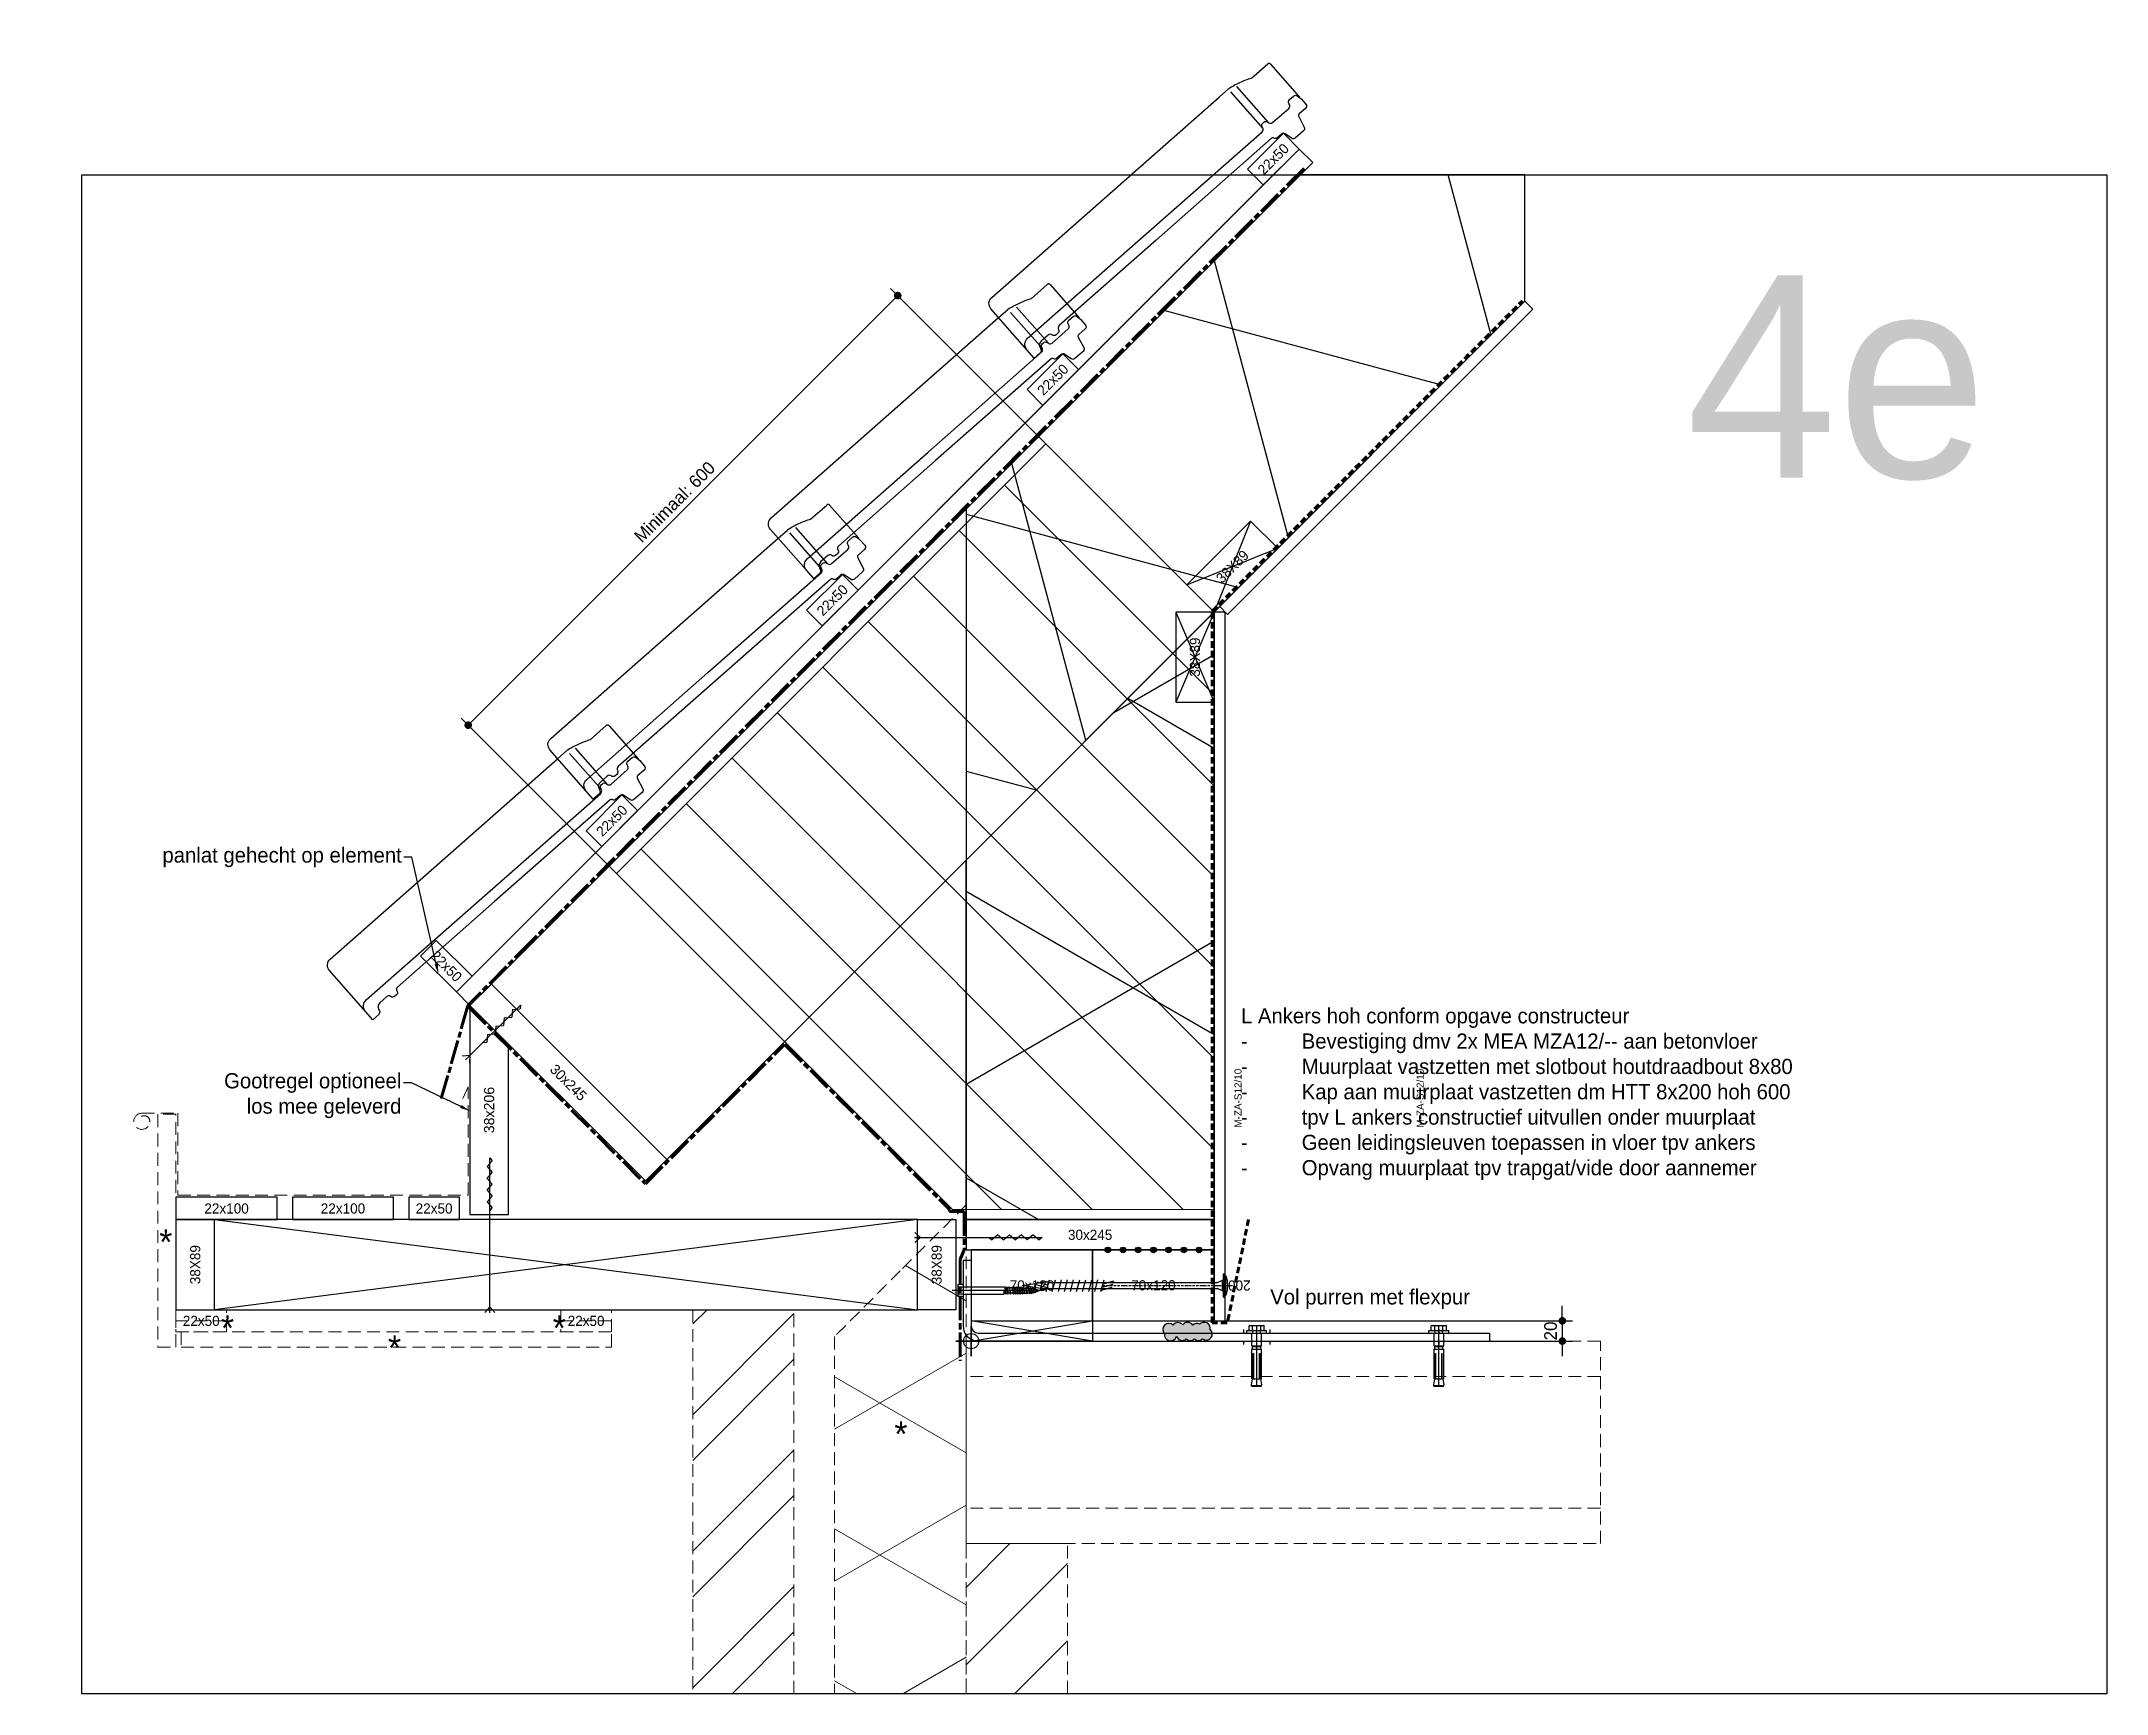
# Model space of a CAD drawing. Header units: millimetres. Extents: x -109306 to 269542, y -22401 to 197206.
# Drawn here: x 264502 to 266542, y -15974 to -14342 of the extents above; entities that cross this region are included whole.
import ezdxf
from ezdxf import colors
from ezdxf.entities.mleader import LeaderData, LeaderLine
from ezdxf.enums import TextEntityAlignment as Align
from ezdxf.math import Vec2, Vec3

# ---------------------------------------------------------------- set-up
doc = ezdxf.new("R2010")
doc.units = ezdxf.units.MM
for name, pattern in [('ACAD_ISO08W100', [36, 24, -3, 6, -3]), ('DASHDOT', [18.5, 12, -3, 0.5, -3]), ('DASHED', [19.049999999999997, 12.7, -6.35]), ('DASHED2', [9.524999999999999, 6.349999999999999, -3.174999999999999]), ('STRICHPUNKT2', [18.5, 10, -4, 0.5, -4])]:
    doc.linetypes.add(name, pattern=pattern)
for name, color, linetype in [('EHP Bevestigingsmiddelen', 1, 'Continuous'), ('EHP Luchtdichting', 6, 'Continuous'), ('EHP Maatvoering', 1, 'Continuous'), ('EHP Tekst', 1, 'Continuous')]:
    doc.layers.add(name, color=color, linetype=linetype)
for name, color, linetype, lineweight in [('EHP Dampdichte folie', 3, 'DASHED2', 60), ('EHP Dampopen folie', 5, 'ACAD_ISO08W100', 60), ('EHP Derden', 8, 'DASHED', 13)]:
    doc.layers.add(name, color=color, linetype=linetype, lineweight=lineweight)
doc.layers.add('EHP Hulplijnen tekst niet printen', color=4, linetype='Continuous', plot=False)
doc.styles.add('ARIAL', font='arial.ttf')
doc.styles.add('BouwTek', font='arial.ttf')
doc.styles.get("Standard").update_dxf_attribs({"font": ''})
doc.styles.get('Standard').set_extended_font_data('Century Gothic')
doc.dimstyles.new('HOUTAFM', dxfattribs={"dimtxt": 10, "dimasz": 4, "dimexe": 2, "dimexo": 10, "dimgap": 0, "dimtad": 0, "dimtoh": 1, "dimdec": 0, "dimzin": 0, "dimdsep": 46, "dimtxsty": 'ARIAL', "dimblk": 'NONE', "dimcen": 0.09, "dimdle": 2, "dimse1": 1, "dimse2": 1, "dimsd1": 1, "dimsd2": 1, "dimclrt": 256, "dimadec": 0, "dimazin": 0, "dimtfac": 1, "dimtdec": 0, "dimtofl": 0, "dimtmove": 0, "dimatfit": 3, "dimldrblk": 'OBLIQUE', "dimfxl": 1, "dimtolj": 1, "dimtzin": 0, "dimarcsym": 0})
doc.dimstyles.new('RFWOOD_FULL_DETAIL', dxfattribs={"dimscale": 5, "dimtxt": 2.5, "dimasz": 1.5, "dimexe": 2, "dimexo": 0, "dimgap": 1, "dimtad": 1, "dimdec": 0, "dimrnd": 0.001, "dimzin": 0, "dimdsep": 46, "dimtxsty": 'Standard', "dimblk1": 'DOT', "dimblk2": 'DOT', "dimsah": 1, "dimcen": 0.09, "dimdle": 2, "dimclrd": 6, "dimclre": 8, "dimclrt": 7, "dimazin": 0, "dimtfac": 1, "dimtdec": 0, "dimtix": 1, "dimtmove": 2, "dimatfit": 3, "dimfxl": 1, "dimtolj": 1, "dimtzin": 0, "dimarcsym": 0})

msp = doc.modelspace()

# ---------------------------------------------------------------- texts
for p in [(264618.2307364524, -15540.11076930912, 688), (264679.1495960996, -15625.08361477531, 688), (265006.8583004228, -15625.08361477531, 688), (264844.2184122647, -15644.64272615958, 688), (265344.3415594435, -15729.68572610809, 688)]:
    msp.add_text('*', height=25).set_placement(p)
at = {"layer": 'EHP Hulplijnen tekst niet printen'}
msp.add_text('4e', height=200, dxfattribs=at).set_placement((266126.5193150839, -14772.92038995665))
at = {"layer": 'EHP Tekst'}
note = msp.add_mtext_dynamic_manual_height_columns('L Ankers hoh conform opgave constructeur\\P-^IBevestiging dmv 2x MEA MZA12/-- aan betonvloer\\P-^IMuurplaat vastzetten met slotbout houtdraadbout 8x80\\P-^IKap aan muurplaat vastzetten dm HTT 8x200 hoh 600\\P-^Itpv L ankers constructief uitvullen onder muurplaat\\P', width=605.5156362622511, gutter_width=100, heights=[225.9630127812773, 0], dxfattribs=dict(at, insert=(265686.7232888439, -15296.69651596582), char_height=15, attachment_point=1))
for column, words in zip(note.columns.linked_columns, ['-^IGeen leidingsleuven toepassen in vloer tpv ankers\\P-^IOpvang muurplaat tpv trapgat/vide door aannemer']):
    column.text = words

# ---------------------------------------------------------------- blocks, each defined once
blk = doc.blocks.new('*U792')
blk.add_lwpolyline([(0, -6.617444900424221e-24), (50, 0), (50, 22), (-1.77635683940025e-15, 22)], close=True)
at = {"color": 1, "flags": 8}
blk.add_attdef('22X50', text='', height=10, dxfattribs=at).set_placement((25.00000061417518, 11.0000000321121), align=Align.MIDDLE_CENTER)
blk = doc.blocks.new('*U697')
at = {"linetype": 'DASHED'}
for p, q in [((626.6076044686415, 164.9999999999995), (0, 164.9999999999995)), ((626.6076044686415, 35), (0, 35))]:
    blk.add_line(p, q, dxfattribs=at)
blk.add_lwpolyline([(0, 0), (626.6076044686415, 0), (626.6076044686415, 199.9999999999995), (0, 199.9999999999995)], close=True)
blk = doc.blocks.new('*U669')
at = {"layer": 'EHP Bevestigingsmiddelen', "color": 1, "linetype": 'DASHDOT', "ltscale": 0.2}
blk.add_line((119.385843, -3.636214033244908e-15), (-9.120789999999943, 5.584688692939765e-16), dxfattribs=at)
at = {"layer": 'EHP Bevestigingsmiddelen'}
for p, q in [((-1.499999999999999, 9.5), (-2.5, 9.5)), ((-2.5, -9.5), (-2.5, 9.5)), ((7.041486534478669e-16, 11.5), (-1.499999999999999, 11.5)), ((-1.500000000000001, -11.5), (-1.499999999999999, 11.5)), ((-1.500000000000001, -11.5), (-1.499999999999999, 11.5)), ((0.7862359999999174, 5.334553000000597), (-1.5, 5.334553000000597)), ((-7.041486534478669e-16, -11.5), (7.041486534478669e-16, 11.5)), ((5.766851000000315, 3.000001000000338), (0.7862359999999174, 5.334553000000597)), ((0.7862359999999168, -5.334553000000597), (0.7862359999999174, 5.334553000000597)), ((173.8792100000001, 3.000001000000331), (5.766851000000315, 3.000001000000338)), ((118.8152770000006, 1.471101000002815), (107.9880080000003, 4.376712999997832)), ((119.6985880000002, -1.663065000000646), (108.8713180000004, 1.242548000001986)), ((120.9935390000001, -6.000001000000342), (117.8877090000005, 5.591109000000866)), ((120.9935370000003, -5.999998999999665), (117.8877090000005, 5.591109000000866)), ((126.9935370000003, -5.999998999999666), (123.8877090000005, 5.591111000001543)), ((132.9935370000003, -5.999998999999666), (129.8877069999999, 5.591111000001542)), ((133.0150560000002, -6.08030799999688), (129.9092259999998, 5.510801999997052)), ((139.0150560000002, -6.08030799999688), (135.9092280000004, 5.510801999997052)), ((145.0150560000002, -6.080307999996881), (141.9092280000004, 5.510801999997051)), ((151.0150540000004, -6.080307999996881), (147.9092259999998, 5.510801999997051)), ((157.0150560000002, -6.080307999996882), (153.9092259999998, 5.51080000000365)), ((163.0150560000002, -6.080307999996882), (159.9092280000004, 5.51080199999705)), ((169.0150560000002, -6.080307999996883), (165.9092280000004, 5.51080199999705)), ((175.0150540000004, -6.080307999996883), (171.9092259999998, 5.510801999997049)), ((172.6035300000003, 2.919622000001247), (178.528182, 4.509565000000286)), ((173.3277360000002, 0.2168509999973979), (184.1550050000005, 3.12246299999969)), ((198.8792100000001, -0.08030799999688439), (173.8792100000001, 4.000001000000331)), ((173.8792100000001, 3.000001000000331), (178.8835730000001, 3.183227000001345)), ((174.0519410000006, -2.485919999999176), (184.8792100000001, 0.4196920000031165)), ((180.5626090000005, -3.083022999999237), (178.7890700000007, 3.535917000001056)), ((186.6791830000002, -2.080307999996883), (185.4978920000003, 2.32832900000357)), ((-1.500000000000001, -9.5), (-2.5, -9.5)), ((0.7862359999999168, -5.334553000000597), (-1.5, -5.334553000000597)), ((-7.041486534478669e-16, -11.5), (-1.500000000000001, -11.5)), ((0.7862359999999168, -5.334553000000597), (5.766859000000295, -2.999998999999662)), ((174.4791560000003, -2.999998999999669), (5.766859000000295, -2.999998999999662)), ((120.5818980000004, -4.797229999996492), (109.754629, -1.891618000001475)), ((180.5471219999999, -3.025223999997259), (174.1896880000004, -2.999998999999669)), ((174.4791560000003, -3.999998999999669), (198.8792100000001, -0.08030799999688439))]:
    blk.add_line(p, q, dxfattribs=at)
blk.add_arc((28.29265649457668, -1.596603505066713e-14), 32.22479936311466, 162.8542148079576, 197.1457851920423, dxfattribs=at)
blk = doc.blocks.new('*U760')
at = {"layer": 'EHP Bevestigingsmiddelen', "color": 1, "linetype": 'DASHDOT', "ltscale": 0.2}
blk.add_line((-19.38584300000002, 1.4210854715202e-14), (9.120789999999943, 1.4210854715202e-14), dxfattribs=at)
at = {"layer": 'EHP Bevestigingsmiddelen', "xscale": -1, "rotation": 359.9999999999999}
blk.add_blockref('*U669', (0, 0), dxfattribs=at)
at = {"layer": 'EHP Hulplijnen tekst niet printen', "insert": (15.74157999999989, 5.506706202140776e-14), "char_height": 9.999999999999998, "attachment_point": 5, "rotation": 180}
blk.add_mtext_dynamic_manual_height_columns('200', width=10.98533508774472, gutter_width=17.5, heights=[0], dxfattribs=at)
blk = doc.blocks.new('*U693')
h = blk.add_hatch(color=1)
h.dxf.hatch_style = 1
h.paths.add_polyline_path([(17.81324004608746, -2.442490654175344e-15, 1), (12.18675995391254, -2.442490654175344e-15, 1)])
h = blk.add_hatch(color=1)
h.dxf.hatch_style = 1
h.paths.add_polyline_path([(32.81324004608746, -2.442490654175344e-15, 1), (27.18675995391254, -2.442490654175344e-15, 1)])
h = blk.add_hatch(color=1)
h.dxf.hatch_style = 1
h.paths.add_polyline_path([(47.81324004608746, -2.442490654175344e-15, 1), (42.18675995391254, -2.442490654175344e-15, 1)])
h = blk.add_hatch(color=1)
h.dxf.hatch_style = 1
h.paths.add_polyline_path([(62.81324004608746, -2.442490654175344e-15, 1), (57.18675995391254, -2.442490654175344e-15, 1)])
h = blk.add_hatch(color=1)
h.dxf.hatch_style = 1
h.paths.add_polyline_path([(77.81324004608746, -2.442490654175344e-15, 1), (72.18675995391254, -2.442490654175344e-15, 1)])
h = blk.add_hatch(color=1)
h.dxf.hatch_style = 1
h.paths.add_polyline_path([(92.81324004608746, -2.442490654175344e-15, 1), (87.18675995391254, -2.442490654175344e-15, 1)])
h = blk.add_hatch(color=1)
h.dxf.hatch_style = 1
h.paths.add_polyline_path([(107.8132400460875, -2.442490654175344e-15, 1), (102.1867599539125, -2.442490654175344e-15, 1)])
at = {"color": 1}
for centre in [(15, -2.449293598294706e-15), (30, -2.449293598294706e-15), (45, -2.449293598294706e-15), (60, -2.449293598294706e-15), (75, -2.449293598294706e-15), (90, -2.449293598294706e-15), (105, -2.449293598294706e-15)]:
    blk.add_circle(centre, 2.813240046087458, dxfattribs=at)
blk = doc.blocks.new('*U703')
h = blk.add_hatch()
h.set_pattern_fill('ISOLATIE', color=256, scale=244.9999999999976, angle=90.00000000000001, style=0, pattern_type=2)
h.set_pattern_definition([(150, (4.456524038687304e-12, 1.979094239018455e-27), (-122.4999999999987, -212.1762239271854), []), (210, (4.456524038687304e-12, 1.979094239018455e-27), (122.4999999999988, -212.1762239271854), [])])
h.paths.add_polyline_path([(-244.9999999999992, 355.0000000001535), (-244.9999999999976, -1.088018564132643e-13), (0, 0), (1.710788410770743e-12, 600.0000000002539), (-122.4999999999993, 477.5000000001495)])
blk.add_lwpolyline([(-244.9999999999992, 355.0000000001535), (-244.9999999999976, -1.088018564132643e-13), (0, 0), (0, 0), (1.710788410770743e-12, 600.0000000002539), (-122.4999999999993, 477.5000000001495)], close=True)
blk = doc.blocks.new('*U704')
h = blk.add_hatch()
h.set_pattern_fill('ISOLATIE', color=256, scale=244.9999999999972, angle=44.9999999999998, style=0, pattern_type=2)
h.set_pattern_definition([(104.9999999999998, (3.151238368276637e-12, -3.15123836827666e-12), (-236.6518274408193, -63.41066605011603), []), (164.9999999999998, (3.151238368276637e-12, -3.15123836827666e-12), (-63.41066605011775, -236.6518274408188), [])])
h.paths.add_polyline_path([(330.3252147902787, 676.8075375716813), (5.80276567537414e-14, 346.4823227814033), (0, 0), (551.8818161709966, 551.8818161709892), (551.8818161709966, 676.8075082446637)])
blk.add_lwpolyline([(330.3252147902787, 676.8075375716813), (5.80276567537414e-14, 346.4823227814033), (0, 0), (0, 0), (551.8818161709966, 551.8818161709892), (551.8818161709966, 676.8075082446637)], close=True)
blk = doc.blocks.new('*U682')
for p, q in [((0, -3.006056495016537), (-4.982855976176549, 2.810733797318337)), ((0, 3), (-9.094947017729282e-13, -123.006056495017)), ((0, -3.006056495016537), (4.982855976176552, 2.810733797318335)), ((-2.491427988089184, -79.38012930250544), (2.491427988087368, -73.56333901017058)), ((-2.491427988089184, -79.38012930250544), (2.491427988087366, -85.19691959484032)), ((-9.078414705378649e-13, -70.65494386400314), (2.491427988087368, -73.56333901017058)), ((-2.491427988089168, -91.0137098871752), (2.491427988087366, -85.19691959484032)), ((-2.491427988089168, -91.0137098871752), (2.491427988087366, -96.83050017951007)), ((-2.491427988089176, -102.6472904718449), (2.491427988087366, -96.83050017951007)), ((-2.491427988089176, -102.6472904718449), (2.491427988087366, -108.4640807641798)), ((-2.491427988089184, -114.2808710565147), (2.491427988087366, -108.4640807641798)), ((-2.491427988089184, -114.2808710565147), (2.491427988087367, -120.0976613488496)), ((-9.094947017729282e-13, -123.006056495017), (2.491427988087367, -120.0976613488496))]:
    blk.add_line(p, q)
blk = doc.blocks.new('*U734')
h = blk.add_hatch()
h.set_pattern_fill('ANSI32', color=0, scale=10)
h.set_pattern_definition([(45, (-1.4210854715202e-14, -120.8075375716589), (-67.35192090801866, 67.35192090801866), []), (45, (44.90129999999999, -120.8075375716589), (-67.35192090801866, 67.35192090801866), [])])
h.paths.add_polyline_path([(-7.105427357601002e-15, 0), (99.99999999999999, 0), (99.99999999999997, 379.1924624283411), (0, 379.1924624283411)])
at = {"color": 0}
blk.add_lwpolyline([(0, 0), (100, 0), (99.99999999999999, 379.1924624283411), (-1.4210854715202e-14, 379.1924624283411)], close=True, dxfattribs=at)
blk = doc.blocks.new('*U735')
h = blk.add_hatch()
h.set_pattern_fill('ANSI31', color=0, scale=17)
h.set_pattern_definition([(45, (0, 0), (-38.1660885145439, 38.1660885145439), [])])
h.paths.add_polyline_path([(99.99999999999994, 148.1924619188975), (-5.684341886080801e-14, 148.1924619188975), (0, 5.684341886080801e-14), (99.99999999999999, 5.684341886080801e-14)])
at = {"color": 0}
blk.add_lwpolyline([(0, 0), (100, 0), (99.99999999999994, 148.1924619188975), (-5.684341886080801e-14, 148.1924619188975)], close=True, dxfattribs=at)
blk = doc.blocks.new('*U716')
h = blk.add_hatch()
h.set_pattern_fill('ISOLATIE', color=256, scale=129.9999999999988, angle=90.00000000000001, style=0, pattern_type=2)
h.set_pattern_definition([(150, (2.364686224609592e-12, 8.751096975251757e-28), (-64.99999999999937, -112.583302491976), []), (210, (2.364686224609592e-12, 8.751096975251757e-28), (64.9999999999994, -112.583302491976), [])])
h.paths.add_polyline_path([(-129.9999999999997, 352.6532042663894), (-129.9999999999988, -5.388282412847426e-14), (0, 0), (1.429608319845598e-12, 482.6531894445432), (-64.99999999999918, 417.6531887742191)])
blk.add_lwpolyline([(-129.9999999999997, 352.6532042663894), (-129.9999999999988, -5.388282412847426e-14), (0, 0), (0, 0), (1.429608319845598e-12, 482.6531894445432), (-64.99999999999918, 417.6531887742191)], close=True)
blk = doc.blocks.new('*U698')
for p, q in [((0, -3.006056495016537), (-4.982855976176549, 2.810733797318337)), ((0, 3), (-9.085050016405689e-13, -73.50639770408748)), ((0, -3.006056495016537), (4.982855976176552, 2.810733797318335)), ((-2.491427988089183, -29.88047051157592), (2.491427988087369, -24.06368021924106)), ((-2.491427988089183, -29.88047051157592), (2.491427988087367, -35.69726080391081)), ((-2.491427988089167, -41.51405109624568), (2.491427988087367, -35.69726080391081)), ((-9.068517704055056e-13, -21.15528507307363), (2.491427988087369, -24.06368021924106)), ((-2.491427988089167, -41.51405109624568), (2.491427988087367, -47.33084138858055)), ((-2.491427988089175, -53.14763168091542), (2.491427988087367, -47.33084138858055)), ((-2.491427988089175, -53.14763168091542), (2.491427988087367, -58.9644219732503)), ((-2.491427988089183, -64.78121226558517), (2.491427988087367, -58.9644219732503)), ((-2.491427988089183, -64.78121226558517), (2.491427988087368, -70.59800255792004)), ((-9.085050016405689e-13, -73.50639770408748), (2.491427988087368, -70.59800255792004))]:
    blk.add_line(p, q)
blk = doc.blocks.new('*U765')
blk.add_lwpolyline([(0, 0), (426.2182380653552, 0), (426.2182380653552, 11), (0, 11)], close=True)
blk = doc.blocks.new('*U766')
blk.add_lwpolyline([(0, 0), (700.0000340978128, 0), (700.0000340978128, 11), (0, 11)], close=True)
blk = doc.blocks.new('*U751')
at = {"layer": 'EHP Luchtdichting'}
h = blk.add_hatch(color=256, dxfattribs=at)
h.dxf.hatch_style = 1
h.paths.add_polyline_path([(17.97759843484995, 6.701033137158445, 0.5009931629464284), (8.369659142077097, 6.442218687980644, 0.9851154384178544), (7.105427357601002e-15, -2.155247569103102, 0.9803917446527831), (11.76817132044754, -4.490560694216709, 0.5432578860194794), (21.46068808083244, -7.21113789483303, 0.3947850331532387), (29.65786921052789, -7.246099760520428, 0.3701170350084084), (37.46962585492904, -7.132079360571719, 0.9884348518990358), (44.9837491543077, 2.223051172029501, 0.7463641936139044), (34.64080124791234, 7.259944271381977, 0.3133491858978726), (27.82827717537232, 6.56387845980888, 0.5225869111324671)])
for centre, start, end in [((4.249297716562587, 2.080725626753555), 46.6284298213203, 224.9100278375493), ((13.27036341031687, 2.980557572958482), 38.3219227408045, 144.7641480450226), ((22.85524328130266, 3.206955182694209), 34.02034251008089, 144.384259526181), ((31.73535485930694, 2.010336544804695), 61.03723900159045, 130.6305988642216), ((39.0649711640636, 3.206955182694209), 350.5617818399565, 137.5071511889275), ((41.17227429106462, -2.410808921549737), 231.8947431954216, 50.56178183995671), ((5.907210330250173, -3.206373686267816), 169.9104195340665, 347.6413057235724), ((17.49690912049079, -2.706866993393724), 197.2944436649327, 311.3479246606533), ((25.57796785237284, -2.846735612404863), 226.6688991949124, 312.8423583533614), ((33.49728130617957, -2.635360691806646), 230.2154865366231, 311.4569730964595)]:
    blk.add_arc(centre, 6, start, end)
at = {"layer": 'EHP Tekst', "insert": (104.3651889577305, 41.85888464085452), "char_height": 15, "attachment_point": 1}
blk.add_mtext('Vol purren met flexpur', dxfattribs=at)
blk = doc.blocks.new('*U771')
blk.add_lwpolyline([(0, 0), (1177.199189869282, 0), (1177.199189869282, 18.99999999999955), (0, 18.99999999999955)], close=True)
blk = doc.blocks.new('_DOT')
at = {"color": 0, "linetype": 'ByBlock'}
blk.add_line((-0.5, 0), (-1, 0), dxfattribs=at)
at = {"color": 0, "linetype": 'ByBlock', "const_width": 0.5}
blk.add_lwpolyline([(-0.25, 0, 1), (0.25, 0, 1)], format="xyb", close=True, dxfattribs=at)
blk = doc.blocks.new('*D874')
at = {"layer": 'Defpoints', "color": 0, "transparency": 16777216}
for p in [(265671.2339157428, -15605.49324086022), (265932.2339161137, -15625.49324081987), (266004.1428142891, -15625.49324081987)]:
    blk.add_point(p, dxfattribs=at)
at = {"layer": 'EHP Maatvoering', "color": 8, "lineweight": -2, "transparency": 16777216}
for p, q in [((265671.2339157428, -15605.49324086022), (266014.1428142891, -15605.49324086022)), ((265932.2339161137, -15625.49324081987), (266014.1428142891, -15625.49324081987))]:
    blk.add_line(p, q, dxfattribs=at)
at = {"layer": 'EHP Maatvoering', "color": 6, "lineweight": -2, "transparency": 16777216}
for p, q in [((266004.1428142891, -15597.99324086022), (266004.1428142891, -15590.49324086022)), ((266004.1428142891, -15605.49324086022), (266004.1428142891, -15625.49324081987)), ((266004.1428142891, -15632.99324081987), (266004.1428142891, -15640.49324081987))]:
    blk.add_line(p, q, dxfattribs=at)
at = {"layer": 'EHP Maatvoering', "color": 6, "lineweight": -2, "transparency": 16777216, "xscale": 7.5, "yscale": 7.5, "zscale": 7.5}
for p, rotation in [((266004.1428142891, -15605.49324086022), 270), ((266004.1428142891, -15625.49324081987), 90)]:
    blk.add_blockref('_DOT', p, dxfattribs=dict(at, rotation=rotation))
at = {"layer": 'EHP Maatvoering', "color": 7, "transparency": 16777216, "insert": (265992.5784023245, -15615.49324084), "char_height": 12.5, "attachment_point": 5, "rotation": 90}
blk.add_mtext('\\A1;20', dxfattribs=at)
blk = doc.blocks.new('BNOVH000B$2')
at = {"color": 1, "linetype": 'Continuous', "ltscale": 400}
blk.add_lwpolyline([(-4.607633, -72.63407099999999), (-0.507161, -7.984014999999999, -0.414214), (7.983656, -0.505826), (306.765381, -19.461395)], format="xyb", dxfattribs=at)
at = {"color": 1, "linetype": 'DASHED2', "ltscale": 400}
blk.add_lwpolyline([(306.765381, -19.461395), (318.913177, -20.232227, -0.063748), (342.582732, -28.872767), (363.816071, -30.219614, -0.414214), (365.685305, -32.342388), (362.930328, -75.772003)], format="xyb", dxfattribs=at)
for points in [[(315.653687, -71.612961), (318.674286, -24.001543)], [(323.528778, -72.112488), (326.549377, -24.501074)]]:
    blk.add_lwpolyline(points, dxfattribs=at)
at = {"color": 7, "linetype": 'Continuous', "ltscale": 400}
for points in [[(162.939163, -75.24762), (35.388271, -67.155594, 0.346419), (32.332868, -69.26175699999999), (32.208397, -69.663368, -0.34642), (29.152066, -71.76974), (26.880663, -71.62571700000001, -0.346418), (24.116321, -69.149877), (24.043949, -68.736298, 0.346419), (21.27807, -66.260763), (12.150923, -65.681381, 0.339449), (6.694334, -69.342673), (6.107766000000001, -71.08606, -0.339452), (3.074921, -73.12224300000001), (-4.607633, -72.63407099999999), (-3.911165, -61.656105, -0.414214), (4.57868, -54.17960799999999), (163.721054, -64.275009)], [(163.721054, -64.275009), (312.597626, -73.719734, 0.34642), (315.65294, -71.612962), (316.081909, -70.22963, -0.346418), (319.137209, -68.122364), (320.513977, -68.210251, -0.346419), (323.278875, -70.685866), (323.528778, -72.112488, 0.34642), (326.293636, -74.589384), (347.527344, -75.935265, 0.34642), (350.582755, -73.829089), (351.011627, -72.44516, -0.346409), (354.067276, -70.339005), (359.435699, -70.67935200000001, -0.346429), (362.200625, -73.155084), (362.653351, -75.73613), (362.783844, -78.09605400000001), (362.351929, -84.892128, -0.414214), (359.167991, -87.69696), (350.891724, -87.171593, 0.346418), (348.683398, -88.693428), (345.226959, -99.860466, -0.34642), (342.170061, -101.96707), (331.379486, -101.282631, -0.345772), (328.614772, -98.812945), (327.279694, -91.291748, 0.345782), (324.515422, -88.822875), (318.587646, -88.446442, -0.348737), (316.607744, -86.658449, 0.348633), (314.626961, -84.870368), (162.939163, -75.24762)]]:
    blk.add_lwpolyline(points, format="xyb", dxfattribs=at)
blk = doc.blocks.new('*D877')
at = {"layer": 'Defpoints', "color": 0, "transparency": 16777216}
for p in [(264925.1570043561, -15294.08785073769), (264944.1570009994, -15294.08785073769), (264944.1570009993, -15500.49324086016)]:
    blk.add_point(p, dxfattribs=at)
at = {"color": 1, "transparency": 16777216, "insert": (264944.1570009994, -15397.29054579888), "char_height": 10, "attachment_point": 5, "rotation": 90, "style": 'ARIAL'}
blk.add_mtext('\\A1;38x206', dxfattribs=at)
blk = doc.blocks.new('_None')
blk = doc.blocks.new('_Oblique')
at = {"color": 0, "linetype": 'ByBlock', "lineweight": -2}
blk.add_line((-0.5, -0.5), (0.5, 0.5), dxfattribs=at)
blk = doc.blocks.new('*D878')
at = {"layer": 'Defpoints', "color": 0, "transparency": 16777216}
for p in [(265347.7133669575, -14592.97267751637), (265494.0638367225, -14739.32314728139), (265069.7997680106, -15163.58721599334)]:
    blk.add_point(p, dxfattribs=at)
at = {"layer": 'EHP Maatvoering', "color": 8, "lineweight": -2, "transparency": 16777216}
for p, q in [((265494.0638367225, -14739.32314728139), (265340.6422991456, -14585.90160970448)), ((265069.7997680106, -15163.58721599334), (264916.3782304337, -15010.16567841642))]:
    blk.add_line(p, q, dxfattribs=at)
at = {"layer": 'EHP Maatvoering', "color": 6, "lineweight": -2, "transparency": 16777216}
blk.add_line((264928.7525991045, -15011.93344536942), (265342.4100660986, -14598.27597837527), dxfattribs=at)
at = {"layer": 'EHP Maatvoering', "color": 6, "lineweight": -2, "transparency": 16777216, "xscale": 7.5, "yscale": 7.5, "zscale": 7.5}
for p, rotation in [((265347.7133669575, -14592.97267751637), 45.00000000000245), ((264923.4492982456, -15017.23674622831), 225.0000000000024)]:
    blk.add_blockref('_DOT', p, dxfattribs=dict(at, rotation=rotation))
at = {"layer": 'EHP Maatvoering', "color": 7, "transparency": 16777216, "insert": (265127.3199363281, -14796.84331559893), "char_height": 12.5, "attachment_point": 5, "rotation": 45.00000000000246}
blk.add_mtext('\\A1;Minimaal: 600', dxfattribs=at)
blk = doc.blocks.new('*U684')
for p, q in [((0, -3.006056495016537), (-4.982855976176549, 2.810733797318337)), ((0, 3), (-9.100346766683076e-13, -150.0127954081761)), ((0, -3.006056495016537), (4.982855976176552, 2.810733797318335)), ((-2.491427988089184, -106.3868682156645), (2.491427988087368, -100.5700779233297)), ((-9.083814454332442e-13, -97.66168277716224), (2.491427988087368, -100.5700779233297)), ((-2.491427988089184, -106.3868682156645), (2.491427988087366, -112.2036585079994)), ((-2.491427988089169, -118.0204488003343), (2.491427988087366, -112.2036585079994)), ((-2.491427988089169, -118.0204488003343), (2.491427988087366, -123.8372390926692)), ((-2.491427988089176, -129.654029385004), (2.491427988087366, -123.8372390926692)), ((-2.491427988089176, -129.654029385004), (2.491427988087366, -135.4708196773389)), ((-2.491427988089184, -141.2876099696738), (2.491427988087366, -135.4708196773389)), ((-2.491427988089184, -141.2876099696738), (2.491427988087366, -147.1044002620087)), ((-9.100346766683076e-13, -150.0127954081761), (2.491427988087366, -147.1044002620087))]:
    blk.add_line(p, q)
blk = doc.blocks.new('*U774')
blk.add_lwpolyline([(0, 0), (162.6016817038702, 162.601681703874), (149.8737596425122, 175.3296037652317), (-12.727922061358, 12.72792206135771)], close=True)
blk = doc.blocks.new('*U783')
blk.add_lwpolyline([(0, 0), (300.5203820042905, -300.5203820042716), (311.1269837220887, -289.9137802864698), (10.60660171779818, 10.60660171780182)], close=True)
blk = doc.blocks.new('*U791')
blk.add_lwpolyline([(6.617444900424224e-24, -5.898893589963744e-24), (-3.952393967665557e-14, 89), (-38.00000000000005, 88.99999999999999), (-38, -1.687538997430238e-14)], close=True)
at = {"color": 1, "flags": 8}
blk.add_attdef('38X89', text='', height=10, rotation=90.00000000000001, dxfattribs=at).set_placement((-18.99999657066431, 44.5000056701973), align=Align.MIDDLE_CENTER)
blk = doc.blocks.new('*U793')
blk.add_lwpolyline([(0, -6.617444900424221e-24), (100, 0), (100, 22), (-1.77635683940025e-15, 22)], close=True)
at = {"color": 1, "flags": 8}
blk.add_attdef('22X100', text='', height=10, dxfattribs=at).set_placement((50.00000061417518, 11.0000000321121), align=Align.MIDDLE_CENTER)
blk = doc.blocks.new('*U798')
blk.add_lwpolyline([(-6.617444900424219e-24, -5.89889358996375e-24), (-3.952393967665557e-14, 89), (37.99999999999997, 89.00000000000001), (38, 1.687538997430238e-14)], close=True)
at = {"color": 1, "flags": 8}
blk.add_attdef('38X89', text='', height=10, rotation=90.00000000000004, dxfattribs=at).set_placement((18.86357092264243, 44.50000567019732), align=Align.MIDDLE_CENTER)
blk = doc.blocks.new('*U803')
blk.add_lwpolyline([(4.679240163218398e-24, -4.679240163218215e-24), (35.3553390593267, 35.35533905932809), (19.79898987322235, 50.91168824543184), (-15.55634918610436, 15.55634918610375)], close=True)
at = {"color": 1, "flags": 8}
blk.add_attdef('22X50', text='', height=10, rotation=45.00000000000112, dxfattribs=at).set_placement((9.899495348191927, 25.45584457971004), align=Align.MIDDLE_CENTER)
blk = doc.blocks.new('*U804')
blk.add_lwpolyline([(-4.679240281338982e-24, -4.679240045097628e-24), (35.35533816683279, -35.35533995182197), (50.91168774563447, -19.79899115841555), (15.55634957880167, 15.55634879340643)], close=True)
at = {"color": 1, "flags": 8}
blk.add_attdef('22X50', text='', height=10, rotation=314.9999985536506, dxfattribs=at).set_placement((25.45584432981134, -9.899495990788541), align=Align.MIDDLE_CENTER)
blk = doc.blocks.new('*U805')
blk.add_lwpolyline([(0, 0), (173.2411570174807, -173.2411657639277), (194.4543609885739, -152.0279628638281), (21.21320397109319, 21.21320290009967)], close=True)
at = {"color": 1, "flags": 8}
blk.add_attdef('30X245', text='', height=10, rotation=314.9999985536506, dxfattribs=at).set_placement((97.22718051699366, -76.01398140920733), align=Align.MIDDLE_CENTER)
blk = doc.blocks.new('*U806')
blk.add_lwpolyline([(0, 0), (245.0000000000001, 1.4210854715202e-14), (245.0000000000001, 30), (0, 30)], close=True)
at = {"color": 1, "flags": 8}
blk.add_attdef('30X245', text='', height=10, dxfattribs=at).set_placement((122.5, 15.00000003211212), align=Align.MIDDLE_CENTER)
blk = doc.blocks.new('*U807')
blk.add_lwpolyline([(-2.410769996328911e-15, 0), (-120, -3.045183153257572e-14), (-120, -70.00000000000003), (1.535279839767359e-14, -70)], close=True)
at = {"color": 1, "flags": 8}
blk.add_attdef('70X120', text='', height=10, dxfattribs=at).set_placement((-59.99317871759889, -34.87039563437926), align=Align.MIDDLE_CENTER)
blk = doc.blocks.new('*U808')
blk.add_lwpolyline([(5.080925042572551e-25, -8.850387822179523e-24), (62.93250352560154, 62.93250352560399), (36.06244584051218, 89.8025612106923), (-26.87005768508935, 26.8700576850883)], close=True)
at = {"color": 1, "flags": 8}
blk.add_attdef('38X89', text='', height=10, rotation=45.00000000000112, dxfattribs=at).set_placement((18.0312293545976, 44.90128218987458), align=Align.MIDDLE_CENTER)
blk = doc.blocks.new('*U809')
blk.add_lwpolyline([(6.617444900424238e-24, -5.898893589963737e-24), (-1.77635683940025e-13, 89.00000000000006), (-38.00000000000021, 88.99999999999997), (-38.00000000000003, -7.460698725481052e-14)], close=True)
at = {"color": 1, "flags": 8}
blk.add_attdef('38X89', text='', height=10, rotation=90.00000000000011, dxfattribs=at).set_placement((-18.99999657066439, 44.5000056701973), align=Align.MIDDLE_CENTER)
blk = doc.blocks.new('_GE_WINDE_00016', base_point=(1055.11426598, -446.23587317))
at = {"color": 1, "linetype": 'STRICHPUNKT2'}
for p, q in [((115.11426598, -369.23587317), (109.11426598, -369.23587317)), ((137.11426598, -369.23587317), (131.11426598, -369.23587317)), ((669.11426598, -446.23587317), (669.11426598, -453.23587317)), ((721.11426598, -446.23587317), (721.11426598, -453.23587317)), ((1055.11426598, -446.23587317), (1055.11426598, -453.23587317)), ((669.11426598, -469.23587317), (669.11426598, -476.23587317)), ((721.11426598, -469.23587317), (721.11426598, -476.23587317)), ((1055.11426598, -469.23587317), (1055.11426598, -476.23587317))]:
    blk.add_line(p, q, dxfattribs=at)
blk = doc.blocks.new('*U851')
at = {"color": 0, "linetype": 'ByBlock'}
for p, q in [((4.286263797006826e-16, 3.499999999992724), (41.09736382056144, 3.499999999992719)), ((-4.286263797024647e-16, -3.500000000007276), (40.30020619362767, -3.500000000007281))]:
    blk.add_line(p, q, dxfattribs=at)
at = {"color": 0, "linetype": 'ByBlock', "ltscale": 0.5}
blk.add_lwpolyline([(79.8579526598187, -9.779778611130782e-15), (-10.83991717580648, 1.327506987237382e-15)], dxfattribs=at)
at = {"color": 0, "linetype": 'ByBlock'}
blk.add_lwpolyline([(-5.000000000000001, -5.350852961091731), (-4.999999999999999, 5.63952809568582, -0.4773415824535511), (-3.999999999999999, 6.350852961077181), (7.777551750638659e-16, 6.35085296107718), (-7.777551750656479e-16, -6.350852961091732), (-4.000000000000001, -6.350852961091731, -0.414213562373095)], format="xyb", close=True, dxfattribs=at)
blk.add_lwpolyline([(3.888775875323785e-16, 3.175426480542228), (-4, 3.175426480542229, 0.4142135623730932), (-5, 2.175426480542229), (-5, -2.175426480542228, 0.4142135623730986), (-4, -3.175426480542228), (-3.888775875323785e-16, -3.175426480542228)], format="xyb", dxfattribs=at)
for points in [[(41.09736382056144, 3.499999999992719), (42.1870069916331, -3.500000000007281)], [(41.09736382056144, 0.316273693293619), (42.1870069916331, -3.500000000007281), (42.72774216831021, -2.516587842466839), (41.09736382056144, 3.499999999992719)], [(42.72774216831021, 2.499999999992719), (41.27897101573762, 2.499999999992719)], [(42.72774216831021, 2.499999999992719), (42.10890227759955, 2.499999999992719)], [(42.72774216831021, 2.499999999992719), (42.23006788866769, 2.499999999992719)], [(42.72774216831021, 2.499999999992719), (44.37061497051036, -3.500000000007281), (44.91135014717293, -2.516587842466839), (43.2809717994387, 3.499999999992719), (42.72774216831021, 2.499999999992719), (44.37061497051036, -3.500000000007281), (43.2809717994387, 3.499999999992719)], [(45.1283150864765, 2.499999999992719), (43.57410898110538, 2.499999999992719)], [(45.1283150864765, 2.499999999992719), (46.77118788867665, -3.500000000007282), (47.31192306535377, -2.516587842466839), (45.68154471760499, 3.499999999992718), (45.1283150864765, 2.499999999992719), (46.77118788867665, -3.500000000007282), (45.68154471760499, 3.499999999992718)], [(47.94624476104218, 2.499999999992718), (46.01035433825746, 2.499999999992718)], [(48.2569185034663, 2.499999999992718), (49.89979130566644, -3.500000000007282), (50.44052648234356, -2.51658784246684), (48.81014813459478, 3.499999999992718), (48.2569185034663, 2.499999999992718), (49.89979130566644, -3.500000000007282), (48.81014813459478, 3.499999999992718)], [(50.44052648234356, 2.499999999992718), (48.99175532977097, 2.499999999992718)], [(50.44052648234356, 2.499999999992718), (52.08339928452915, -3.500000000007282), (52.62413446120627, -2.51658784246684), (50.99375611345749, 3.499999999992718), (50.44052648234356, 2.499999999992718), (52.08339928452915, -3.500000000007282), (50.99375611345749, 3.499999999992718)], [(52.62413446120627, 2.499999999992717), (51.17536330863368, 2.499999999992718)], [(52.62413446120627, 2.499999999992717), (54.26700726340641, -3.500000000007283), (54.80774244006898, -2.51658784246684), (53.17736409233476, 3.499999999992717), (52.62413446120627, 2.499999999992717), (54.26700726340641, -3.500000000007283), (53.17736409233476, 3.499999999992717)], [(54.80774244006898, 2.499999999992717), (53.35897128751094, 2.499999999992717)], [(54.80774244006898, 2.499999999992717), (56.45061524228367, -3.500000000007283), (56.99135041894624, -2.516587842466841), (55.36097207119747, 3.499999999992717), (54.80774244006898, 2.499999999992717), (56.45061524228367, -3.500000000007283), (55.36097207119747, 3.499999999992717)], [(56.99135041894624, 2.499999999992717), (55.54257926637365, 2.499999999992717)], [(56.99135041894624, 2.499999999992717), (58.63422322114639, -3.500000000007283), (59.17495839780895, -2.516587842466841), (57.54458005006018, 3.499999999992717), (56.99135041894624, 2.499999999992717), (58.63422322114639, -3.500000000007283), (57.54458005006018, 3.499999999992717)], [(59.23312940778851, 2.43751498989149), (57.73698947844969, 2.440518693700135)], [(59.22858509862272, 2.451340227642497), (60.73629616959079, -3.25194443438523), (61.35856637668621, -2.516587842466841), (59.7818147297512, 3.451340227642497), (59.22858509862272, 2.451340227642497), (60.73629616959079, -3.25194443438523), (59.7818147297512, 3.451340227642497)], [(59.95406402823573, 2.430293445671843), (61.78279993329488, 2.415898418745193)], [(61.78279993329488, 2.415898418745193), (63.29051100426295, -3.25194443438523), (63.91278121137293, -2.516587842466842), (62.33602956442337, 3.415898418745193), (61.78279993329488, 2.415898418745193), (63.29051100426295, -3.25194443438523), (62.33602956442337, 3.415898418745193)], [(62.66557140588702, 2.403975108223669), (64.30658596049761, 2.352857594240041)], [(64.30658596049761, 2.352857594240041), (65.6402989805647, -3.203284102048209), (66.26256918766012, -2.46792751012982), (64.8598155916261, 3.194353122897147), (64.30658596049761, 2.352857594240041), (65.6402989805647, -3.203284102048209), (64.8598155916261, 3.194353122897147)], [(64.99249410885386, 2.292208688326347), (66.44463662216731, 2.211848493396238)], [(66.40929719089763, 2.330167866144612), (67.74301021096471, -3.203284102048209), (68.36528041806014, -2.46792751012982), (66.96252682202612, 3.17166339481627), (66.40929719089763, 2.330167866144612), (67.74301021096471, -3.203284102048209), (66.96252682202612, 3.17166339481627)], [(67.1075589080865, 2.18552116162754), (68.62321805134707, 2.057259007611711)], [(68.59436251821171, 2.159752397790717), (69.68264649645425, -2.705777096278334), (70.19574584929796, -1.902351320088209), (69.06112803029828, 2.820053727038604), (68.59436251821171, 2.159752397790717), (69.68264649645425, -2.705777096278334), (69.06112803029828, 2.820053727038604)], [(69.20228366141964, 1.997423420987607), (69.25177502332372, 1.993047329284301)], [(70.69437715913227, 1.661941527469017), (69.25177502332372, 1.993047329284301)], [(70.69397177723295, 1.662979292210357), (71.60468408337329, -2.157090105050893), (72.04590353462845, -1.262906108015168), (71.14213180975639, 2.232521709120183), (70.69397177723295, 1.662979292210357), (71.60468408337329, -2.157090105050893), (71.14213180975639, 2.232521709120183)], [(75.44551521918038, -7.285197025055745e-12), (71.33555049482675, 1.445949370165172)], [(40.30020619362767, -7.280892966035426e-12), (40.30020619362767, -3.500000000007281), (41.08644404236111, -2.516587842466838), (40.30020619362767, -7.280892966035426e-12)], [(41.08644404236111, -2.516587842466838), (42.00841226799821, -2.516587842466839)], [(42.72774216831021, -2.516587842466839), (44.19202024687547, -2.516587842466839)], [(46.59259316504176, -2.516587842466839), (44.91135014717293, -2.516587842466839)], [(49.41052283960744, -2.51658784246684), (47.31192306535377, -2.516587842466839)], [(50.44052648234356, -2.51658784246684), (51.90480456089426, -2.51658784246684)], [(52.62413446120627, -2.51658784246684), (54.08841253977153, -2.51658784246684)], [(54.80774244006898, -2.51658784246684), (56.27202051864879, -2.516587842466841)], [(56.99135041894624, -2.516587842466841), (58.4556284975115, -2.516587842466841)], [(56.99135041894624, -2.516587842466841), (57.40012861309515, -2.516587842466841)], [(59.17495839780895, -2.516587842466841), (60.61066666927945, -2.516587842466841)], [(60.61066666927945, -2.516587842466841), (60.61224244420009, -2.516587842466841)], [(61.35856637668621, -2.516587842466841), (63.16465953312581, -2.516587842466841)], [(61.72917323249567, -2.516587842466841), (63.16488150395162, -2.516587842466841)], [(63.90139757635188, -2.530040247795122), (65.53496494058345, -2.487067792644674)], [(66.26256918766012, -2.46792751012982), (67.61620809900342, -2.341096145792116)], [(68.30651605418825, -2.276416637068914), (69.55666481480876, -2.15928194803565)], [(70.19574584929796, -1.902351320088209), (71.4614227504062, -1.603785699764566)], [(72.04590353462845, -1.262906108015168), (75.44551521918038, -7.285197025055745e-12)]]:
    blk.add_lwpolyline(points, dxfattribs=at)
for centre, start, end in [((-4, 4.175426480542229), 180, 270), ((-4.000000000000001, -4.175426480542227), 89.99999999999999, 180)]:
    blk.add_arc(centre, 1.00000000000034, start, end, dxfattribs=at)
blk = doc.blocks.new('s12 10')
at = {"color": 1}
for p, q in [((-9.873223999999027, 2.364020000000892), (9.846663000000262, 2.364020999999411)), ((-9.873223999999027, 0), (-9.873223999999027, 2.364020000000892)), ((-9.873223999999027, 0), (9.846663000000262, 0)), ((-7.5, 2.868700000000899), (-7.5, 7.01871299999948)), ((-6.67657699999836, 7.364020000000892), (6.816532000000734, 7.364020000000892)), ((-6.67657699999836, 2.496830000000045), (6.715390000001207, 2.496830000000045)), ((-4.833660000000236, -12.74751800000013), (-4.833660000000236, 0)), ((-3.98671800000011, 3.2116500000011), (-3.98671800000011, 6.601082999999562)), ((-3.705527999998594, 0), (-3.705527999998594, 2.364020000000892)), ((3.705529999999271, 0), (3.705529999999271, 2.364020999999411)), ((4.01328199999989, 3.21165099999962), (4.01328199999989, 6.601082000001043)), ((4.807099000001472, -12.74751800000013), (4.807099000001472, 0)), ((7.5, 2.868700000000899), (7.5, 7.01871299999948)), ((9.846663000000262, 0), (9.846663000000262, 2.364020999999411)), ((-4.833660000000236, -0.106246999999712), (4.807099000001472, -0.106246999999712)), ((-4.833660000000236, -12.74751800000013), (-4, -13.34751800000049)), ((-4.833660000000236, -12.74751800000013), (4.807099000001472, -12.74751800000013)), ((-4.833660000000236, -16.10624699999971), (4.807099000001472, -16.10624699999971)), ((-4.833660000000236, -45.10624699999971), (-4.833660000000236, -16.10624699999971)), ((-4.727412000000186, -16), (4.727413000000524, -16)), ((-4, -16), (-4, -13.34751800000049)), ((-4, -13.34751800000049), (4, -13.34751800000049)), ((-3.410388000000239, -45.10624699999971), (-3.410388000000239, -20.10624699999971)), ((-3.410388000000239, -20.10624699999971), (-2.910388000000239, -20.10624699999971)), ((-2.910388000000239, -45.10624699999971), (-2.910388000000239, -20.10624699999971)), ((2.859502999999677, -45.10624699999971), (2.859502999999677, -20.10624699999971)), ((2.859502999999677, -20.10624699999971), (3.359502999999677, -20.10624699999971)), ((3.359502999999677, -45.10624699999971), (3.359502999999677, -20.10624699999971)), ((4, -13.34751800000049), (4.807099000001472, -12.74751800000013)), ((4, -16), (4, -13.34751800000049)), ((4.807099000001472, -45.10624699999971), (4.807099000001472, -16.10624699999971)), ((0, -52.63597999999911), (0, -39.97977600000013)), ((-4.966470999999729, -51.20888399999967), (-3.969450000000506, -45.10624699999971)), ((-4.966470999999729, -52.63597999999911), (-4.966470999999729, -51.20888399999967)), ((-4.966470999999729, -52), (4.913347000001522, -52)), ((-4.966470999999729, -52.63597999999911), (4.913347000001522, -52.63597999999911)), ((-4.833660000000236, -45.10624699999971), (4.807099000001472, -45.10624699999971)), ((3.918684000000212, -45.10624699999971), (4.913347000001522, -51.20888399999967)), ((4.913347000001522, -52.63597999999911), (4.913347000001522, -51.20888399999967))]:
    blk.add_line(p, q, dxfattribs=at)
at = {"ltscale": 0.1}
blk.add_line((0, -51.12797800000044), (0, 6.94970000000103), dxfattribs=at)
at = {"color": 1}
for centre, radius, start, end in [((-6.623453000000154, 3.718683999999485), 1.206261, 223.774999999937, 266.9070000000663), ((-6.623453000000154, 6.168728000000556), 1.20654, 93.07870000002521, 136.2110000000551), ((-7.625715999998647, 3.468527999999424), 4.781457, 40.59499999999503, 54.55852100008444), ((-7.625715999998647, 6.343555999999808), 4.781058, 306.4306459999621, 319.405000000005), ((-0.374284000001353, 3.468527999999424), 4.781483, 125.4419170000401, 139.4000000000457), ((-0.374284000001353, 6.343555999999808), 4.781058, 220.5999999999543, 233.5693540000379), ((0.374284000001353, 3.468527999999424), 4.781457, 40.59499999999503, 54.55852100008444), ((0.374284000001353, 6.343555999999808), 4.781058, 306.4306459999621, 319.405000000005), ((7.625716999998986, 3.468527999999424), 4.781483, 125.4419170000401, 139.4000000000457), ((7.625716999998986, 6.343555999999808), 4.781058, 220.5999999999543, 233.5693540000379), ((6.650014999999257, 6.168728000000556), 1.206835, 43.7753000000556, 86.90800000004911), ((6.650014999999257, 3.718683999999485), 1.206554, 273.1060000000723, 316.2379999999858)]:
    blk.add_arc(centre, radius, start, end, dxfattribs=at)
blk = doc.blocks.new('*U850')
blk.add_blockref('s12 10', (0, 0))
at = {"layer": 'EHP Hulplijnen tekst niet printen', "insert": (-18.39617592027207, 231.9142203645042), "char_height": 7, "attachment_point": 5, "rotation": 90, "style": 'BouwTek'}
blk.add_mtext_dynamic_manual_height_columns('M-ZA-S12/10', width=580.1215574265989, gutter_width=9, heights=[0], dxfattribs=at)
blk = doc.blocks.new('*U849')
for p, q in [((-8, 80), (0, 80)), ((-8, 80), (-8, 15)), ((0, 80), (0, 15)), ((7, 8), (512, 8)), ((7, 0), (512, 0)), ((512, 8), (512, 0))]:
    blk.add_line(p, q)
blk.add_lwpolyline([(0, 20), (120, 20), (120, 90), (0, 90)], close=True)
for points in [[(3.552713678800501e-15, -3.552713678800501e-15), (-15, -1.77635683940025e-15), (15, -1.77635683940025e-15), (3.552713678800501e-15, 0), (3.552713678800501e-15, 15), (-1.77635683940025e-15, -15), (0, 0)], [(0, 20), (120, 19.99999999998753), (119.9999999999979, -2.085442929455894e-12), (0, 20), (4.583000645652646e-13, -7.279510327862226e-12), (120, 19.99999999998753), (119.9999999999979, -2.085442929455894e-12), (4.605044288037299e-13, -1.454480980100925e-11)]]:
    blk.add_lwpolyline(points)
blk.add_circle((3.552713678800501e-15, -3.552713678800501e-15), 7.5)
for radius in [15, 7]:
    blk.add_arc((7, 15), radius, 180, 270)
for p in [(282, 8), (462, 8)]:
    blk.add_blockref('*U850', p)
at = {"xscale": 0.5, "yscale": 0.5, "zscale": 0.5}
blk.add_blockref('_GE_WINDE_00016', (462, 11.5), dxfattribs=at)
at = {"layer": 'EHP Bevestigingsmiddelen'}
blk.add_blockref('*U851', (-8, 50), dxfattribs=at)
at = {"color": 1}
blk.add_attdef('70X120MP2', text='', height=10, dxfattribs=at).set_placement((60.00000000000091, 55.00000000000091), align=Align.MIDDLE_CENTER)

# ---------------------------------------------------------------- dimensions: what is measured, and where the dimension line sits
at = {"color": 1}
dim = msp.add_linear_dim(base=(264944.1570009994, -15294.08785073769), p1=(264944.1570009993, -15500.49324086016), p2=(264925.1570043561, -15294.08785073769), angle=90, text='38x<>', dimstyle='HOUTAFM', override={"dimclrt": 1}, dxfattribs=at)
dim.commit()
dim.dimension.update_dxf_attribs({"geometry": '*D877', "text_midpoint": (264944.1570009994, -15397.29054579888)})
at = {"layer": 'EHP Maatvoering'}
dim = msp.add_aligned_dim(p1=(265069.7997680106, -15163.58721599331), p2=(265494.0638367225, -14739.32314728138), distance=206.9708192013579, text='Minimaal: <>', dimstyle='RFWOOD_FULL_DETAIL', dxfattribs=at)
dim.commit()
dim.dimension.update_dxf_attribs({"geometry": '*D878', "text_midpoint": (265127.3199363281, -14796.84331559893)})
dim = msp.add_linear_dim(base=(266004.1428142891, -15625.49324081987), p1=(265671.2339157428, -15605.49324086022), p2=(265932.2339161137, -15625.49324081987), angle=90, dimstyle='RFWOOD_FULL_DETAIL', dxfattribs=at)
dim.commit()
dim.dimension.update_dxf_attribs({"geometry": '*D874', "text_midpoint": (265992.5784023245, -15615.49324084)})

# ---------------------------------------------------------------- hatches: boundary and pattern name
at = {"lineweight": 9, "true_color": 0xc7c8ca}
h = msp.add_hatch(dxfattribs=at)
h.set_pattern_fill('ANSI31', color=9, scale=20, angle=90)
h.set_pattern_definition([(135, (257544.0314126417, -18635.27412174056), (-44.90128060534577, -44.90128060534577), [])])
h.paths.add_polyline_path([(265660.2339157428, -15495.49324114239), (265660.2339303014, -14905.49324086022), (265494.0638367225, -14739.32314728138), (265069.7997680106, -15163.58721599331), (265401.7057931597, -15495.49324114239)])

# ---------------------------------------------------------------- linework, layer by layer
for p, q in [((264925.1570009993, -15294.0878473809), (265745.5591450917, -14473.68570328855)), ((265055.4054969869, -15136.96929338272), (265718.6890915331, -14473.68570328855)), ((265098.39816239, -15467.32900877161), (265964.8375557756, -14600.88961538601)), ((265660.2339303014, -14905.49324086004), (265494.0638367226, -14739.32314728125)), ((265696.296376142, -14815.69067964934), (265660.2339303015, -14905.49324086004)), ((265633.3638726164, -14878.62318317495), (265723.166433827, -14842.56073733444)), ((265660.2339303014, -14905.49324086022), (265622.2339303014, -14994.49324086022)), ((265622.2339303014, -14905.49324086022), (265660.2339303014, -14994.49324086022)), ((265660.2339303014, -15605.49324086022), (265660.2339303014, -14905.49324086022)), ((265415.2339303014, -15505.49324086022), (265415.2339303014, -15150.49324086022)), ((265415.2339150917, -15505.49324114239), (265415.2339192645, -15495.49324114239))]:
    msp.add_line(p, q)
at = {"lineweight": 9}
msp.add_lwpolyline([(265660.2339157428, -15495.49324114239), (265660.2339303014, -14905.49324086022), (265494.0638367225, -14739.32314728138), (265069.7997680106, -15163.58721599331), (265401.7057931597, -15495.49324114239), (265660.2339157428, -15495.49324114239)], dxfattribs=at)
msp.add_lwpolyline([(264925.1570009993, -15500.49324086016), (264963.1570009993, -15500.49324086016), (264963.1570009993, -15332.0878534276), (264925.1570009993, -15294.0878473809)], close=True)
msp.add_lwpolyline([(264672.7424639437, -15594.49324114239), (264672.7424639437, -15505.49324114239), (265367.2425219147, -15594.49324114239), (265367.2425219147, -15505.49324114239), (264672.7424639437, -15594.49324114239), (265367.2425219147, -15594.49324114239), (265367.2425219147, -15505.49324114239), (264672.7424639437, -15505.49324114239)])
at = {"layer": 'EHP Dampdichte folie'}
msp.add_lwpolyline([(265694.2129292962, -15505.49324086022), (265694.2129292962, -15505.49324086022), (265673.2339157428, -15607.49324086022), (265658.2339157428, -15607.49324086022), (265658.2339157428, -14904.66482829384), (265658.2339157428, -14904.66482829384), (265658.2339157428, -14904.66482829384), (265964.8375475511, -14598.06119648549)], dxfattribs=at)
at = {"layer": 'EHP Dampopen folie'}
for p, q in [((264925.1570009151, -15294.08784765253), (264923.742787317, -15295.50206117921)), ((265398.877366035, -15495.4932411424), (265398.877366035, -15497.4932411424)), ((265413.2339303014, -15535.49324081987), (265413.2339303014, -15535.49324081987))]:
    msp.add_line(p, q, dxfattribs=at)
for points in [[(265749.0145794663, -14467.40184108262), (265067.4263090594, -15148.9901114896), (264986.5041541472, -15229.91226640181), (264924.1496187434, -15293.08047115944), (264924.1496187434, -15293.08047115944), (264923.1570008366, -15294.08783521404), (264896.8732366292, -15385.94101956526)], [(264923.742787317, -15295.50206117921), (265098.3981622701, -15470.15743613227), (265098.3981622701, -15470.15743613227), (265235.9698616475, -15332.5857367549), (265398.877366035, -15495.4932411424)], [(265398.877366035, -15497.4932411424), (265413.2339303014, -15497.4932411424), (265413.2339303014, -15497.4932411424), (265413.2339303014, -15535.49324081987), (265409.3353166167, -15544.90532685188), (265409.3353166167, -15644.90532685188)]]:
    msp.add_lwpolyline(points, dxfattribs=at)
at = {"layer": 'EHP Derden'}
for p, q in [((264684.7424640785, -15605.49324114239), (264634.7424639437, -15605.49324114239)), ((265064.8800965432, -15605.49324114239), (265014.8800964085, -15605.49324114239))]:
    msp.add_line(p, q, dxfattribs=at)
msp.add_lwpolyline([(264598.0183817936, -15407.79370585053, -1.022529684546861), (264608.9555227137, -15409.39062071244, -2.162678989609885), (264600.7424636744, -15400.49324114239), (264636.7424636744, -15400.49324114239), (264636.7424636742, -15481.49324114239), (264923.5312052721, -15481.49324114239), (264923.5312052721, -15374.493245479), (264923.5312052721, -15374.493245479), (264916.1050985577, -15390.66595556775)], format="xyb", dxfattribs=at)
at = {"layer": 'EHP Hulplijnen tekst niet printen'}
msp.add_lwpolyline([(264541.840655422, -14473.68572610809), (266541.8403540815, -14473.68572610809), (266541.8403540815, -15973.68571925943), (264541.840655422, -15973.68571925943)], close=True, dxfattribs=at)

# ---------------------------------------------------------------- block references
for name, p, rotation in [('BNOVH000B$2', (265434.4832729397, -14600.0946680028), 44.99999999999994), ('*U771', (264925.1570008366, -15294.08784754361), 44.99999999999848), ('BNOVH000B$2', (265216.6943843343, -14817.88355660826), 44.99999999999994), ('*U765', (265673.5121146642, -14907.7714056838), 45.0000000000001), ('BNOVH000B$2', (264998.9054957288, -15035.67244521371), 44.99999999999994), ('*U766', (265671.2339157428, -15605.49324086022), 90.00000000000006), ('BNOVH000B$2', (264781.1166071233, -15253.46133381916), 44.99999999999994)]:
    msp.add_blockref(name, p, dxfattribs=dict(rotation=rotation))
ref = msp.add_blockref('*U803', (265708.7721649286, -14483.60262982651))
ref.add_attrib('22X50', '22x50', dxfattribs={"color": 1, "height": 10, "rotation": 45}).set_placement((265718.6716602768, -14458.14678524679), align=Align.MIDDLE_CENTER)
for name, p in [('*U704', (265415.2339303014, -15150.49324086022)), ('*U703', (265660.2339303014, -15505.49324086022)), ('*U693', (265540.2339157428, -15535.4932413732)), ('*U760', (265669.3547057428, -15570.49324088173)), ('*U751', (265611.2499483893, -15616.15940464514))]:
    msp.add_blockref(name, p)
ref = msp.add_blockref('*U803', (265490.9832755922, -14701.39151770106))
ref.add_attrib('22X50', '22x50', dxfattribs={"color": 1, "height": 10, "rotation": 45}).set_placement((265500.8827709404, -14675.93567312135), align=Align.MIDDLE_CENTER)
ref = msp.add_blockref('*U808', (265660.2338112933, -14905.49351958961))
ref.add_attrib('38X89', '38X89', dxfattribs={"color": 1, "height": 10, "rotation": 45}).set_placement((265678.2650406479, -14860.59223739972), align=Align.MIDDLE_CENTER)
ref = msp.add_blockref('*U803', (265273.1943862559, -14919.18040557561))
ref.add_attrib('22X50', '22x50', dxfattribs={"color": 1, "height": 10, "rotation": 45}).set_placement((265283.093881604, -14893.72456099591), align=Align.MIDDLE_CENTER)
ref = msp.add_blockref('*U809', (265660.2339157428, -14994.49320676241))
ref.add_attrib('38X89', '38X89', dxfattribs={"color": 1, "height": 10, "rotation": 90}).set_placement((265641.2339191721, -14949.99320109222), align=Align.MIDDLE_CENTER)
ref = msp.add_blockref('*U803', (265055.4054969869, -15136.96929338272))
ref.add_attrib('22X50', '22x50', dxfattribs={"color": 1, "height": 10, "rotation": 45}).set_placement((265065.3049923352, -15111.51344880301), align=Align.MIDDLE_CENTER)
ref = msp.add_blockref('*U804', (264876.3666332971, -15245.29747927943))
ref.add_attrib('22X50', '22x50', dxfattribs={"color": 1, "height": 10, "rotation": 314.9999985535153}).set_placement((264901.8224776268, -15255.19697527023), align=Align.MIDDLE_CENTER)
ref = msp.add_blockref('*U805', (264925.1570009151, -15294.08784765253))
ref.add_attrib('30X245', '30x245', dxfattribs={"color": 1, "height": 10, "rotation": 314.9999985535153}).set_placement((265022.3841814321, -15370.10182906174), align=Align.MIDDLE_CENTER)
msp.add_blockref('*U849', (265420.2339303014, -15625.49324136964)).add_auto_attribs({'70X120MP2': '70x120'})
at = {"xscale": -1, "rotation": 180}
msp.add_blockref('*U684', (264944.7173825012, -15594.49324114239), dxfattribs=at)
msp.add_blockref('*U684', (264944.7173825012, -15594.49324114239), dxfattribs=at)
ref = msp.add_blockref('*U793', (264634.7424639437, -15505.49324114239))
ref.add_attrib('22X100', '22x100', dxfattribs={"color": 1, "height": 10}).set_placement((264684.7424645579, -15494.49324111029), align=Align.MIDDLE_CENTER)
ref = msp.add_blockref('*U793', (264749.7424639048, -15505.49324114239))
ref.add_attrib('22X100', '22x100', dxfattribs={"color": 1, "height": 10}).set_placement((264799.742464519, -15494.49324111028), align=Align.MIDDLE_CENTER)
ref = msp.add_blockref('*U792', (264864.7424790248, -15505.49324114239))
ref.add_attrib('22X50', '22x50', dxfattribs={"color": 1, "height": 10}).set_placement((264889.742479639, -15494.49324111029), align=Align.MIDDLE_CENTER)
ref = msp.add_blockref('*U791', (264672.7424639437, -15594.49324114239))
ref.add_attrib('38X89', '38X89', dxfattribs={"color": 1, "height": 10, "rotation": 90}).set_placement((264653.742467373, -15549.99323547218), align=Align.MIDDLE_CENTER)
ref = msp.add_blockref('*U798', (265367.2425219147, -15594.49324114239))
ref.add_attrib('38X89', '38X89', dxfattribs={"color": 1, "height": 10, "rotation": 90}).set_placement((265386.1060928373, -15549.99323547218), align=Align.MIDDLE_CENTER)
ref = msp.add_blockref('*U806', (265415.2339150917, -15535.49324088173))
ref.add_attrib('30X245', '30x245', dxfattribs={"color": 1, "height": 10}).set_placement((265537.7339150917, -15520.49324084962), align=Align.MIDDLE_CENTER)
ref = msp.add_blockref('*U807', (265660.2339303014, -15535.49324088173))
ref.add_attrib('70X120', '70x120', dxfattribs={"color": 1, "height": 10}).set_placement((265600.2407515838, -15570.3636365161), align=Align.MIDDLE_CENTER)
at = {"layer": 'EHP Bevestigingsmiddelen', "xscale": -1}
for name, p, rotation in [('*U698', (264923.0313979043, -15345.60311922211), 134.9999999999999), ('*U682', (265367.2339303014, -15523.07691274861), 89.99999999999967)]:
    msp.add_blockref(name, p, dxfattribs=dict(at, rotation=rotation))
at = {"layer": 'EHP Derden', "rotation": 44.99999999999848}
for name, p in [('*U774', (264634.7424639437, -15631.44674467267)), ('*U783', (264639.8800964085, -15631.4932411424))]:
    msp.add_blockref(name, p, dxfattribs=at)
at = {"layer": 'EHP Derden'}
for name, p in [('*U716', (265415.2339150917, -15973.68570328854)), ('*U734', (265145.233916424, -15973.68570328854)), ('*U697', (265415.2339303014, -15825.49324136964)), ('*U735', (265415.2339150917, -15973.68573523961))]:
    msp.add_blockref(name, p, dxfattribs=at)
ref = msp.add_blockref('*U792', (264634.7424639437, -15616.49324114239), dxfattribs=at)
ref.add_attrib('22X50', '22x50', dxfattribs={"layer": '0', "color": 1, "height": 10}).set_placement((264659.7424645579, -15605.49324111029), align=Align.MIDDLE_CENTER)
ref = msp.add_blockref('*U792', (265014.8800964085, -15616.49324114239), dxfattribs=at)
ref.add_attrib('22X50', '22x50', dxfattribs={"layer": '0', "color": 1, "height": 10}).set_placement((265039.8800970227, -15605.49324111029), align=Align.MIDDLE_CENTER)

msp.set_redraw_order([(e.dxf.handle, doc.entitydb.next_handle()) for e in msp.query("TEXT MTEXT ATTDEF DIMENSION ARC_DIMENSION")])  # texts and dimensions are drawn at this point

# ---------------------------------------------------------------- leaders
at = {"layer": 'EHP Tekst'}
ml = msp.add_multileader_mtext('Standard', dxfattribs=at)
ml.set_content('panlat gehecht op element', color=256)
ml.set_leader_properties()
ml.build(insert=Vec2(0, 0))
ml.multileader.update_dxf_attribs({"arrow_head_size": 10})
ctx = ml.context
ctx.base_point, ctx.char_height, ctx.arrow_head_size, ctx.plane_origin = Vec3(264574.4036579626, -15147.67295386795), 15, 10, Vec3(264894.0443028267, -15262.97514880909)
ctx.text_align_type = 2
notes = []
notes.append((ctx, [(0, (1, 1, 0), (264867.8346572827, -15147.67295386795), (-1, 0), 8, [(0, [(264894.0443028267, -15262.97514880909)], 0, [])])]))
ctx.mtext.insert, ctx.mtext.alignment, ctx.mtext.flow_direction = Vec3(264857.8346572827, -15137.9679743318), 3, 5
ml = msp.add_multileader_mtext('Standard', dxfattribs=at)
ml.set_content('Gootregel optioneel \\Plos mee geleverd', color=256)
ml.set_leader_properties()
ml.build(insert=Vec2(0, 0))
ml.multileader.update_dxf_attribs({"arrow_head_size": 10})
ctx = ml.context
ctx.base_point, ctx.char_height, ctx.arrow_head_size, ctx.plane_origin = Vec3(264650.9966683493, -15370.57676345616), 15, 10, Vec3(264963.1570009993, -15416.29054714388)
ctx.text_align_type = 2
notes.append((ctx, [(0, (1, 1, 0), (264867.418830144, -15370.57676345616), (-1, 0), 8, [(0, [(264925.1570009993, -15398.14602062313)], 0, [])])]))
ctx.mtext.insert, ctx.mtext.alignment, ctx.mtext.flow_direction = Vec3(264857.418830144, -15360.87178392001), 3, 5
for ctx, leaders in notes:
    for number, flags, end, landing, length, lines in leaders:
        leader = LeaderData()
        leader.index, (leader.has_last_leader_line, leader.has_dogleg_vector, leader.attachment_direction) = number, flags
        leader.last_leader_point, leader.dogleg_vector, leader.dogleg_length = Vec3(end), Vec3(landing), length
        for number, points, colour, breaks in lines:
            line = LeaderLine()
            line.index, line.vertices, line.color, line.breaks = number, Vec3.list(points), colors.encode_raw_color(colour), breaks
            leader.lines.append(line)
        ctx.leaders.append(leader)

doc.saveas('drawing.dxf')
